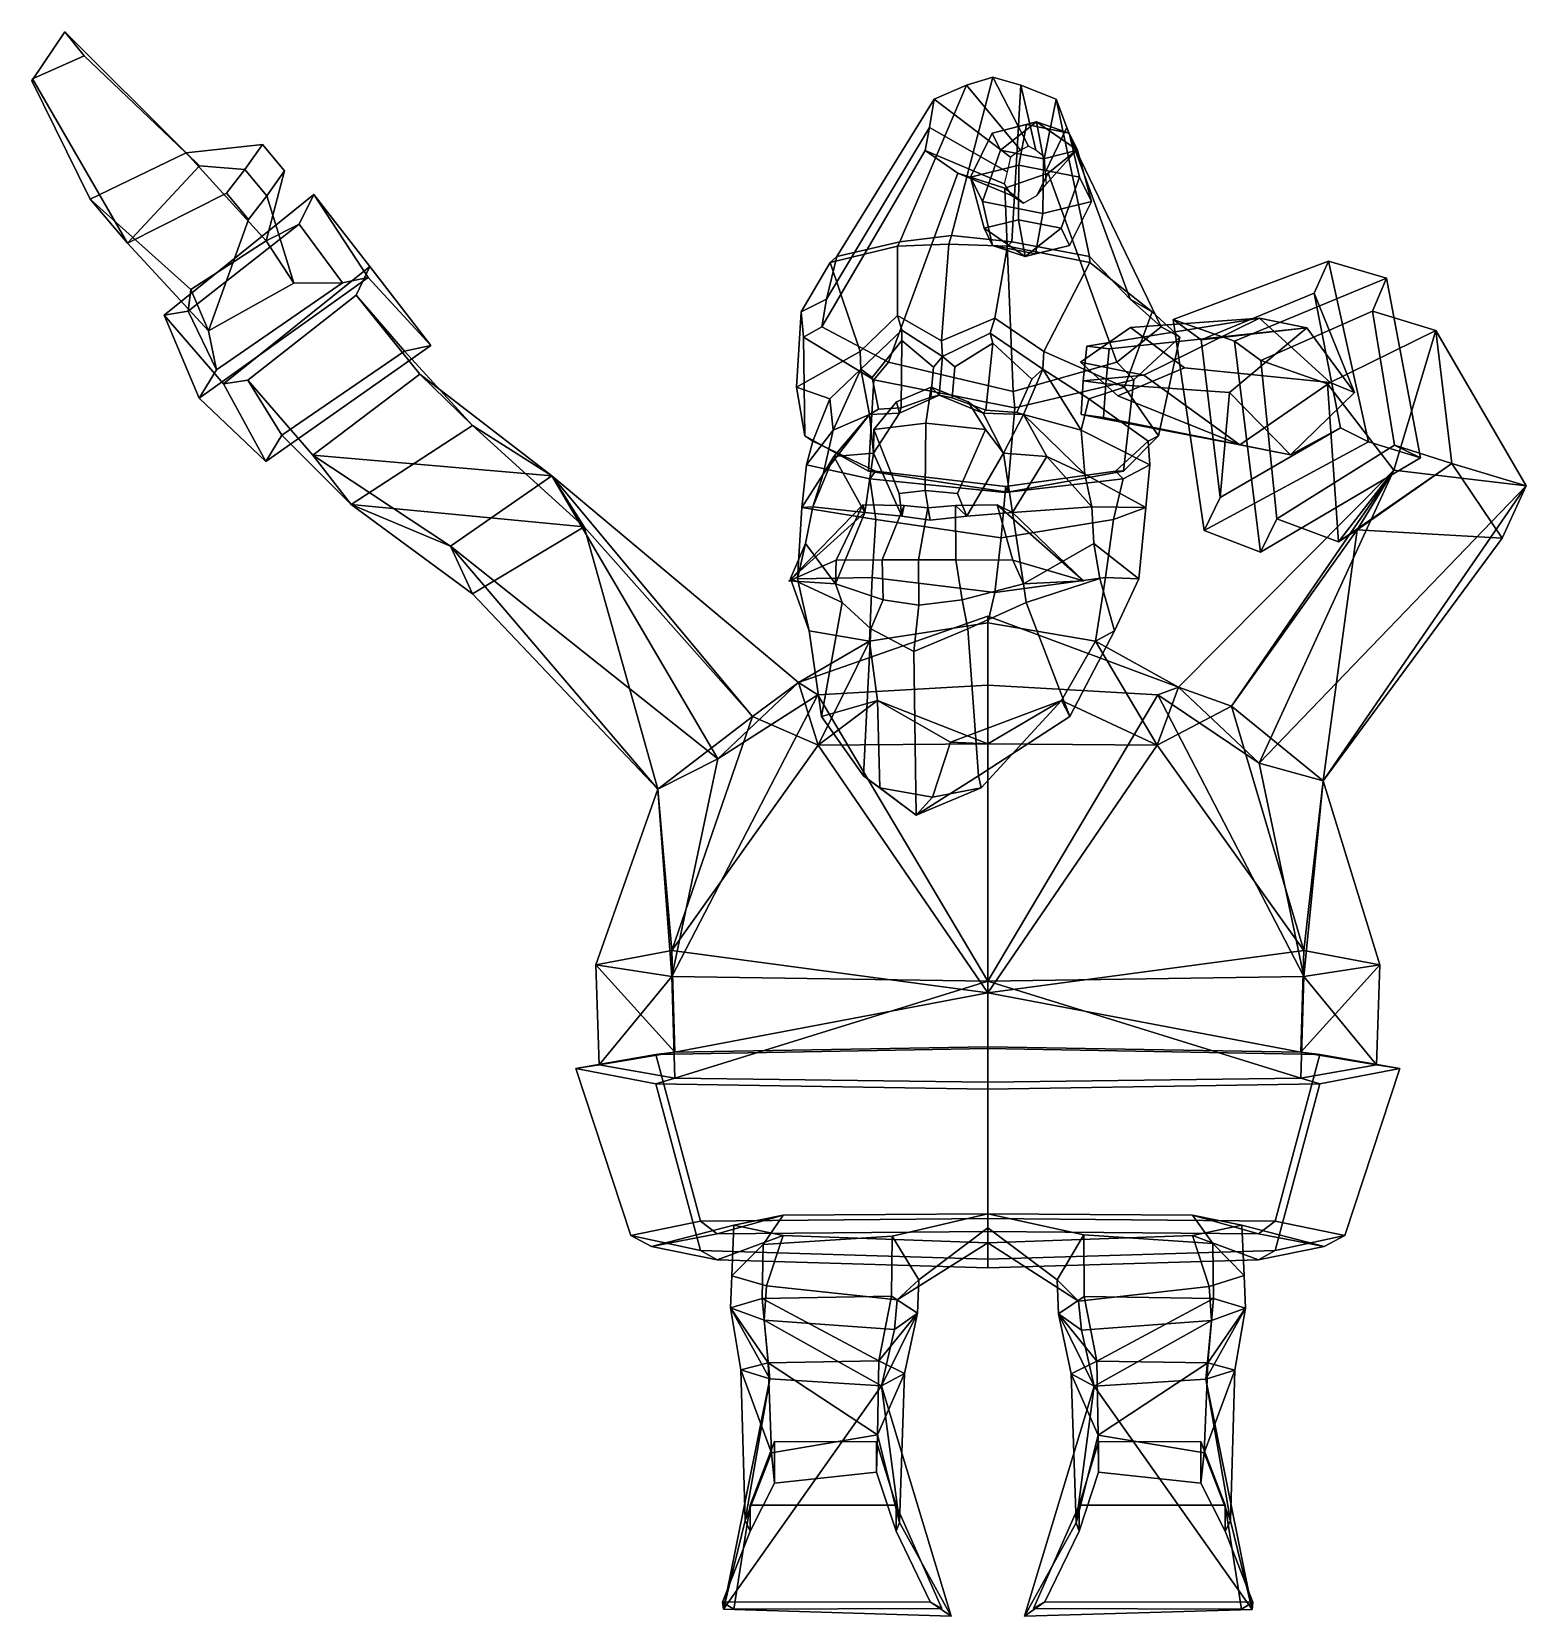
# Model space of a CAD drawing. Extents: x -311 to 172, y -155 to 357.
import ezdxf

# ---------------------------------------------------------------- set-up
doc = ezdxf.new("R2010")
doc.units = 0

msp = doc.modelspace()

# ---------------------------------------------------------------- linework, layer by layer
for p in [(-66.008705, 179.222595, 87.739059), (29.08297, 179.222595, 108.472404)]:
    msp.add_point(p)
for points in [[(-310.548492, 341.445251, 126.971321), (-293.769775, 348.873566, 133.093307), (-300.100555, 356.664673, 114.079842), (-310.766785, 340.80014, 103.5868)], [(-310.766785, 340.80014, 103.5868), (-300.100555, 356.664673, 114.079842), (-260.851593, 317.511932, 72.880638), (-291.885254, 302.599701, 61.304714)], [(-293.769775, 348.873566, 133.093307), (-256.521881, 313.364258, 114.314285), (-260.851593, 317.511932, 72.880638), (-300.100555, 356.664673, 114.079842)], [(-310.548492, 341.445251, 126.971321), (-279.796539, 288.294708, 95.537132), (-256.521881, 313.364258, 114.314285), (-293.769775, 348.873566, 133.093307)], [(-310.548492, 341.445251, 126.971321), (-310.766785, 340.80014, 103.5868), (-291.885254, 302.599701, 61.304714), (-279.796539, 288.294708, 95.537132)], [(-50.580914, 283.98111, 47.514042), (-30.232367, 288.757355, 63.389492), (-8.750036, 339.351257, 9.376572), (-19.176737, 334.879547, 4.792002)], [(-13.55477, 290.835266, 73.821785), (-0.229402, 341.960938, 12.583174), (-8.750036, 339.351257, 9.376572), (-30.232367, 288.757355, 63.389492)], [(8.703695, 318.38501, -40.455395), (5.45891, 316.082489, -40.247078), (-19.176737, 334.879547, 4.792002), (-8.750036, 339.351257, 9.376572)], [(-13.55477, 290.835266, 73.821785), (5.951865, 288.757355, 71.278931), (8.852712, 339.351257, 13.214594), (-0.229402, 341.960938, 12.583174)], [(11.279322, 319.728729, -40.428272), (8.703695, 318.38501, -40.455395), (-8.750036, 339.351257, 9.376572), (-0.229402, 341.960938, 12.583174)], [(11.279322, 319.728729, -40.428272), (-0.229402, 341.960938, 12.583174), (8.852712, 339.351257, 13.214594), (13.632464, 318.38501, -39.380749)], [(31.062149, 283.98111, 65.315109), (20.241512, 334.879547, 13.386577), (8.852712, 339.351257, 13.214594), (5.951865, 288.757355, 71.278931)], [(13.632464, 318.38501, -39.380749), (8.852712, 339.351257, 13.214594), (20.241512, 334.879547, 13.386577), (16.496019, 316.082489, -37.840595)], [(-53.973499, 270.279572, 23.362078), (-50.580914, 283.98111, 47.514042), (-19.176737, 334.879547, 4.792002), (-20.634968, 325.66925, -0.286194)], [(5.45891, 316.082489, -40.247078), (4.380575, 311.340088, -38.59594), (-20.634968, 325.66925, -0.286194), (-19.176737, 334.879547, 4.792002)], [(16.496019, 316.082489, -37.840595), (20.241512, 334.879547, 13.386577), (23.681337, 325.66925, 9.37633), (16.789141, 311.340088, -35.89043)], [(44.200809, 270.279572, 44.767544), (23.681337, 325.66925, 9.37633), (20.241512, 334.879547, 13.386577), (31.062149, 283.98111, 65.315109)], [(-55.48008, 261.333954, 2.730315), (-53.973499, 270.279572, 23.362078), (-20.634968, 325.66925, -0.286194), (-22.0779, 318.239868, -4.440625)], [(4.380575, 311.340088, -38.59594), (3.436078, 307.514679, -37.280338), (-22.0779, 318.239868, -4.440625), (-20.634968, 325.66925, -0.286194)], [(8.21644, 313.572205, -26.336779), (10.640411, 326.662079, -37.454102), (-0.433176, 323.896667, -46.444954), (-7.444001, 309.661346, -39.051754)], [(-7.444001, 309.661346, -39.051754), (-0.433176, 323.896667, -46.444954), (2.304462, 318.365845, -59.000885), (-3.572381, 301.839569, -56.808586)], [(10.640411, 326.662079, -37.454102), (13.91239, 327.502197, -52.460728), (-0.433176, 323.896667, -46.444954)], [(-0.433176, 323.896667, -46.444954), (13.91239, 327.502197, -52.460728), (2.304462, 318.365845, -59.000885)], [(13.91239, 327.502197, -52.460728), (16.1157, 315.600403, -62.56601), (2.304462, 318.365845, -59.000885)], [(8.21644, 313.572205, -26.336779), (27.748476, 309.661346, -31.378536), (24.451668, 323.896667, -41.019173), (10.640411, 326.662079, -37.454102)], [(10.640411, 326.662079, -37.454102), (24.451668, 323.896667, -41.019173), (13.91239, 327.502197, -52.460728)], [(13.91239, 327.502197, -52.460728), (27.189306, 318.365845, -53.5751), (16.1157, 315.600403, -62.56601)], [(24.451668, 323.896667, -41.019173), (27.189306, 318.365845, -53.5751), (13.91239, 327.502197, -52.460728)], [(16.789141, 311.340088, -35.89043), (23.681337, 325.66925, 9.37633), (26.722717, 318.239838, 6.199639), (17.10025, 307.514679, -34.30106)], [(54.159256, 261.333954, 26.635561), (26.722717, 318.239838, 6.199639), (23.681337, 325.66925, 9.37633), (44.200809, 270.279572, 44.767544)], [(27.748476, 309.661346, -31.378536), (31.620096, 301.839569, -49.135368), (27.189306, 318.365845, -53.5751), (24.451668, 323.896667, -41.019173)], [(-291.885254, 302.599701, 61.304714), (-260.851593, 317.511932, 72.880638), (-234.950638, 289.139343, 54.985943), (-259.352142, 273.372803, 50.615391)], [(-236.20636, 320.173157, 126.695663), (-229.033203, 311.671448, 120.082878), (-234.950638, 289.139343, 54.985943), (-260.851593, 317.511932, 72.880638)], [(-241.852417, 312.189117, 132.498001), (-236.20636, 320.173157, 126.695663), (-260.851593, 317.511932, 72.880638), (-256.521881, 313.364258, 114.314285)], [(-241.852417, 312.189117, 132.498001), (-234.753662, 303.675171, 125.784546), (-229.033203, 311.671448, 120.082878), (-236.20636, 320.173157, 126.695663)], [(-33.954964, 249.860352, -9.950192), (-55.48008, 261.333954, 2.730315), (-22.0779, 318.239868, -4.440625), (-11.497647, 310.977417, -5.887257)], [(3.436078, 307.514679, -37.280338), (5.870218, 303.775238, -35.262249), (-11.497647, 310.977417, -5.887257), (-22.0779, 318.239868, -4.440625)], [(2.304462, 318.365845, -59.000885), (16.1157, 315.600403, -62.56601), (15.959664, 297.92868, -61.850365), (-3.572381, 301.839569, -56.808586)], [(17.10025, 307.514679, -34.30106), (26.722717, 318.239838, 6.199639), (17.704966, 310.977417, 0.479948), (14.046949, 303.775238, -33.479431)], [(27.189306, 318.365845, -53.5751), (31.620096, 301.839569, -49.135368), (15.959664, 297.92868, -61.850365), (16.1157, 315.600403, -62.56601)], [(39.866486, 249.860352, 6.145489), (17.704966, 310.977417, 0.479948), (26.722717, 318.239838, 6.199639), (54.159256, 261.333954, 26.635561)], [(-247.854523, 304.51532, 137.570328), (-241.852417, 312.189117, 132.498001), (-256.521881, 313.364258, 114.314285), (-279.796539, 288.294708, 95.537132)], [(8.21644, 313.572205, -26.336779), (-7.444001, 309.661346, -39.051754), (-3.01319, 293.135101, -34.611961), (8.060399, 295.900482, -25.621109)], [(8.21644, 313.572205, -26.336779), (8.060399, 295.900482, -25.621109), (21.871653, 293.135071, -29.186178), (27.748476, 309.661346, -31.378536)], [(-247.854523, 304.51532, 137.570328), (-240.667175, 295.987579, 130.928909), (-234.753662, 303.675171, 125.784546), (-241.852417, 312.189117, 132.498001)], [(-234.753662, 303.675171, 125.784546), (-226.05217, 275.42691, 86.14695), (-234.950638, 289.139343, 54.985943), (-229.033203, 311.671448, 120.082878)], [(6.327549, 240.460938, -17.366756), (-33.954964, 249.860352, -9.950192), (-11.497647, 310.977417, -5.887257), (3.629987, 306.084808, -5.117613)], [(5.870218, 303.775238, -35.262249), (9.750028, 301.256012, -33.414322), (3.629987, 306.084808, -5.117613), (-11.497647, 310.977417, -5.887257)], [(-7.444001, 309.661346, -39.051754), (-3.572381, 301.839569, -56.808586), (-0.275552, 287.604279, -47.167889), (-3.01319, 293.135101, -34.611961)], [(6.327549, 240.460938, -17.366756), (3.629987, 306.084808, -5.117613), (17.704966, 310.977417, 0.479948), (39.866486, 249.860352, 6.145489)], [(14.046949, 303.775238, -33.479431), (17.704966, 310.977417, 0.479948), (3.629987, 306.084808, -5.117613), (9.750028, 301.256012, -33.414322)], [(27.748476, 309.661346, -31.378536), (21.871653, 293.135071, -29.186178), (24.609291, 287.604279, -41.742107), (31.620096, 301.839569, -49.135368)], [(-279.796539, 288.294708, 95.537132), (-291.885254, 302.599701, 61.304714), (-259.352142, 273.372803, 50.615391), (-253.676559, 260.045441, 77.736801)], [(-247.854523, 304.51532, 137.570328), (-279.796539, 288.294708, 95.537132), (-253.676559, 260.045441, 77.736801), (-240.667175, 295.987579, 130.928909)], [(-267.911316, 265.11795, 33.542789), (-219.623322, 304.107758, 37.066074), (-201.469574, 280.784058, 23.802948), (-248.741974, 242.897156, 18.187407)], [(-267.911316, 265.11795, 33.542789), (-260.241364, 266.341583, 41.874836), (-224.312561, 294.437469, 45.419979), (-219.623322, 304.107758, 37.066074)], [(-240.667175, 295.987579, 130.928909), (-253.676559, 260.045441, 77.736801), (-226.05217, 275.42691, 86.14695), (-234.753662, 303.675171, 125.784546)], [(-202.061676, 277.258667, 102.611725), (-219.623322, 304.107758, 37.066074), (-224.312561, 294.437469, 45.419979), (-210.35527, 275.539093, 94.199783)], [(-181.816452, 255.236237, 88.384819), (-201.469574, 280.784058, 23.802948), (-219.623322, 304.107758, 37.066074), (-202.061676, 277.258667, 102.611725)], [(-0.275552, 287.604279, -47.167889), (-3.572381, 301.839569, -56.808586), (15.959664, 297.92868, -61.850365), (13.535686, 284.838837, -50.733017)], [(24.609291, 287.604279, -41.742107), (13.535686, 284.838837, -50.733017), (15.959664, 297.92868, -61.850365), (31.620096, 301.839569, -49.135368)], [(-259.352142, 273.372803, 50.615391), (-234.950638, 289.139343, 54.985943), (-224.312561, 294.437469, 45.419979), (-260.241364, 266.341583, 41.874836)], [(-226.05217, 275.42691, 86.14695), (-210.35527, 275.539093, 94.199783), (-224.312561, 294.437469, 45.419979), (-234.950638, 289.139343, 54.985943)], [(8.060399, 295.900482, -25.621109), (-3.01319, 293.135101, -34.611961), (10.263689, 283.998749, -35.726341)], [(-3.01319, 293.135101, -34.611961), (-0.275552, 287.604279, -47.167889), (10.263689, 283.998749, -35.726341)], [(8.060399, 295.900482, -25.621109), (10.263689, 283.998749, -35.726341), (21.871653, 293.135071, -29.186178)], [(21.871653, 293.135071, -29.186178), (10.263689, 283.998749, -35.726341), (24.609291, 287.604279, -41.742107)], [(-30.971325, 287.404755, 68.485924), (-30.232367, 288.757355, 63.389492), (-50.580914, 283.98111, 47.514042), (-52.781578, 282.096771, 52.150002)], [(-31.006039, 264.962097, 78.99781), (-30.971325, 287.404755, 68.485924), (-52.781578, 282.096771, 52.150002), (-43.050724, 253.324463, 68.610489)], [(-16.779331, 256.77124, 88.610954), (-14.465211, 287.992218, 77.997444), (-30.971325, 287.404755, 68.485924), (-31.006039, 264.962097, 78.99781)], [(-14.465211, 287.992218, 77.997444), (-13.55477, 290.835266, 73.821785), (-30.232367, 288.757355, 63.389492), (-30.971325, 287.404755, 68.485924)], [(-16.779331, 256.77124, 88.610954), (0.461365, 264.093201, 86.17411), (4.502207, 287.404755, 76.220406), (-14.465211, 287.992218, 77.997444)], [(-14.465211, 287.992218, 77.997444), (4.502207, 287.404755, 76.220406), (5.951865, 288.757355, 71.278931), (-13.55477, 290.835266, 73.821785)], [(10.263689, 283.998749, -35.726341), (-0.275552, 287.604279, -47.167889), (13.535686, 284.838837, -50.733017)], [(0.461365, 264.093201, 86.17411), (16.230667, 253.324463, 81.535927), (31.133211, 282.096771, 70.446388), (4.502207, 287.404755, 76.220406)], [(4.502207, 287.404755, 76.220406), (31.133211, 282.096771, 70.446388), (31.062149, 283.98111, 65.315109), (5.951865, 288.757355, 71.278931)], [(10.263689, 283.998749, -35.726341), (13.535686, 284.838837, -50.733017), (24.609291, 287.604279, -41.742107)], [(-43.050724, 253.324463, 68.610489), (-52.781578, 282.096771, 52.150002), (-62.095764, 266.141205, 24.161062), (-63.619946, 241.811188, 48.928871)], [(-52.781578, 282.096771, 52.150002), (-50.580914, 283.98111, 47.514042), (-53.973499, 270.279572, 23.362078), (-62.095764, 266.141205, 24.161062)], [(16.230667, 253.324463, 81.535927), (42.328743, 241.811157, 72.029427), (51.253262, 266.141174, 48.875153), (31.133211, 282.096771, 70.446388)], [(31.133211, 282.096771, 70.446388), (51.253262, 266.141174, 48.875153), (44.200809, 270.279572, 44.767544), (31.062149, 283.98111, 65.315109)], [(108.211189, 282.564941, 89.000999), (127.005669, 276.988647, 62.304771), (77.843536, 256.707458, 32.751614), (58.090221, 263.632568, 57.476364)], [(108.211189, 282.564941, 89.000999), (58.090221, 263.632568, 57.476364), (67.093422, 257.08078, 65.306313), (103.671165, 272.142639, 88.285294)], [(121.220337, 224.190552, 112.948578), (108.211189, 282.564941, 89.000999), (103.671165, 272.142639, 88.285294), (112.163612, 228.620239, 105.581078)], [(137.964264, 218.954712, 83.624832), (127.005669, 276.988647, 62.304771), (108.211189, 282.564941, 89.000999), (121.220337, 224.190552, 112.948578)], [(-235.101151, 217.804779, 74.105873), (-181.816452, 255.236237, 88.384819), (-202.061676, 277.258667, 102.611725), (-256.65387, 238.243225, 90.999825)], [(-256.65387, 238.243225, 90.999825), (-202.061676, 277.258667, 102.611725), (-210.35527, 275.539093, 94.199783), (-251.101486, 247.395935, 84.571335)], [(-248.741974, 242.897156, 18.187407), (-201.469574, 280.784058, 23.802948), (-205.889694, 271.564514, 31.834469), (-240.973862, 244.109528, 26.666718)], [(-181.816452, 255.236237, 88.384819), (-190.272705, 253.457306, 79.846573), (-205.889694, 271.564514, 31.834469), (-201.469574, 280.784058, 23.802948)], [(127.005669, 276.988647, 62.304771), (122.426315, 266.393921, 61.602242), (86.402786, 250.380737, 40.218521), (77.843536, 256.707458, 32.751614)], [(137.964264, 218.954712, 83.624832), (129.573227, 223.042664, 76.802658), (122.426315, 266.393921, 61.602242), (127.005669, 276.988647, 62.304771)], [(-253.676559, 260.045441, 77.736801), (-259.352142, 273.372803, 50.615391), (-260.241364, 266.341583, 41.874836), (-251.101486, 247.395935, 84.571335)], [(-253.676559, 260.045441, 77.736801), (-251.101486, 247.395935, 84.571335), (-210.35527, 275.539093, 94.199783), (-226.05217, 275.42691, 86.14695)], [(-240.973862, 244.109528, 26.666718), (-205.889694, 271.564514, 31.834469), (-185.305573, 246.008118, 16.655148), (-219.961044, 219.863556, 10.081021)], [(-185.305573, 246.008118, 16.655148), (-205.889694, 271.564514, 31.834469), (-190.272705, 253.457306, 79.846573), (-168.371002, 229.375214, 64.19323)], [(116.655762, 240.114288, 90.738091), (103.671165, 272.142639, 88.285294), (67.093422, 257.08078, 65.306313), (101.22802, 260.972351, 76.862694)], [(95.929688, 219.984985, 80.086891), (112.163612, 228.620239, 105.581078), (103.671165, 272.142639, 88.285294), (116.655762, 240.114288, 90.738091)], [(-256.65387, 238.243225, 90.999825), (-251.101486, 247.395935, 84.571335), (-260.241364, 266.341583, 41.874836), (-267.911316, 265.11795, 33.542789)], [(-62.095764, 266.141205, 24.161062), (-53.973499, 270.279572, 23.362078), (-55.48008, 261.333954, 2.730315), (-61.375515, 257.976288, 0.977995)], [(51.253262, 266.141174, 48.875153), (60.249054, 257.976257, 27.496445), (54.159256, 261.333954, 26.635561), (44.200809, 270.279572, 44.767544)], [(122.426315, 266.393921, 61.602242), (142.880402, 260.124451, 32.50219), (107.977539, 242.894714, 12.187541), (86.402786, 250.380737, 40.218521)], [(148.058578, 217.120514, 46.246033), (142.880402, 260.124451, 32.50219), (122.426315, 266.393921, 61.602242), (129.573227, 223.042664, 76.802658)], [(-235.101151, 217.804779, 74.105873), (-256.65387, 238.243225, 90.999825), (-267.911316, 265.11795, 33.542789), (-248.741974, 242.897156, 18.187407)], [(-63.619946, 241.811188, 48.928871), (-62.095764, 266.141205, 24.161062), (-61.375515, 257.976288, 0.977995), (-61.006496, 226.120422, 16.853148)], [(-61.375515, 257.976288, 0.977995), (-55.48008, 261.333954, 2.730315), (-33.954964, 249.860352, -9.950192), (-38.633812, 244.170135, -12.776695)], [(-31.006039, 264.962097, 78.99781), (-43.050724, 253.324463, 68.610489), (-42.814259, 247.581146, 68.811737), (-29.64982, 260.18042, 79.66832)], [(-16.779331, 256.77124, 88.610954), (-31.006039, 264.962097, 78.99781), (-29.64982, 260.18042, 79.66832), (-16.513159, 251.729126, 87.390175)], [(-16.779331, 256.77124, 88.610954), (-16.513159, 251.729126, 87.390175), (-1.046422, 259.30426, 86.198738), (0.461365, 264.093201, 86.17411)], [(0.461365, 264.093201, 86.17411), (-1.046422, 259.30426, 86.198738), (15.931889, 247.581146, 81.620468), (16.230667, 253.324463, 81.535927)], [(28.143867, 249.889069, 152.692627), (44.309631, 261.112946, 161.35199), (85.910812, 264.145569, 106.29805), (48.553383, 245.737305, 102.025276)], [(28.944092, 243.815613, 89.415573), (48.553383, 245.737305, 102.025276), (85.910812, 264.145569, 106.29805), (30.198685, 255.060913, 88.293716)], [(30.198685, 255.060913, 88.293716), (85.910812, 264.145569, 106.29805), (101.22802, 260.972351, 76.862694), (37.422894, 254.16507, 77.594643)], [(60.249054, 257.976257, 27.496445), (45.297287, 244.170105, 5.523247), (39.866486, 249.860352, 6.145489), (54.159256, 261.333954, 26.635561)], [(42.328743, 241.811157, 72.029427), (53.305004, 226.120422, 41.777088), (60.249054, 257.976257, 27.496445), (51.253262, 266.141174, 48.875153)], [(61.750523, 248.055115, 162.281219), (108.793701, 243.292053, 125.297195), (85.910812, 264.145569, 106.29805), (44.309631, 261.112946, 161.35199)], [(86.230682, 188.454712, 54.68272), (68.091698, 195.454285, 81.501472), (58.090221, 263.632568, 57.476364), (77.843536, 256.707458, 32.751614)], [(68.091698, 195.454285, 81.501472), (73.277611, 206.149719, 82.603836), (67.093422, 257.08078, 65.306313), (58.090221, 263.632568, 57.476364)], [(108.793701, 243.292053, 125.297195), (116.655762, 240.114288, 90.738091), (101.22802, 260.972351, 76.862694), (85.910812, 264.145569, 106.29805)], [(-61.006496, 226.120422, 16.853148), (-61.375515, 257.976288, 0.977995), (-38.633812, 244.170135, -12.776695), (-40.331123, 214.65564, -1.059284)], [(-29.573727, 256.891174, 78.182297), (-29.64982, 260.18042, 79.66832), (-42.814259, 247.581146, 68.811737), (-39.247017, 244.983765, 70.112526)], [(-29.853905, 235.172363, 83.417854), (-29.573727, 256.891174, 78.182297), (-39.247017, 244.983765, 70.112526), (-37.128265, 234.731842, 76.854256)], [(-19.398348, 248.253296, 84.874992), (-29.573727, 256.891174, 78.182297), (-29.853905, 235.172363, 83.417854), (-20.236628, 238.581299, 88.719696)], [(-29.573727, 256.891174, 78.182297), (-19.398348, 248.253296, 84.874992), (-16.513159, 251.729126, 87.390175), (-29.64982, 260.18042, 79.66832)], [(-0.222615, 256.077789, 84.646919), (-1.046422, 259.30426, 86.198738), (-16.513159, 251.729126, 87.390175), (-12.453879, 248.43454, 86.510948)], [(-12.453879, 248.43454, 86.510948), (-13.358556, 238.398041, 90.660172), (-2.441576, 234.326233, 89.038826), (-0.222615, 256.077789, 84.646919)], [(-2.441576, 234.326233, 89.038826), (7.568433, 233.61084, 85.132607), (12.413316, 244.397522, 79.050667), (-0.222615, 256.077789, 84.646919)], [(-0.222615, 256.077789, 84.646919), (12.413316, 244.397522, 79.050667), (15.931889, 247.581146, 81.620468), (-1.046422, 259.30426, 86.198738)], [(40.176235, 239.064026, 163.28627), (61.750523, 248.055115, 162.281219), (44.309631, 261.112946, 161.35199), (28.143867, 249.889069, 152.692627)], [(36.28162, 242.918457, 78.771049), (37.422894, 254.16507, 77.594643), (101.22802, 260.972351, 76.862694), (76.271187, 240.114288, 63.292751)], [(53.305004, 226.120422, 41.777088), (41.962811, 214.65564, 16.883698), (45.297287, 244.170105, 5.523247), (60.249054, 257.976257, 27.496445)], [(76.271187, 240.114288, 63.292751), (101.22802, 260.972351, 76.862694), (67.093422, 257.08078, 65.306313), (73.277611, 206.149719, 82.603836)], [(86.230682, 188.454712, 54.68272), (77.843536, 256.707458, 32.751614), (86.402786, 250.380737, 40.218521), (91.536179, 199.322754, 55.827961)], [(142.880402, 260.124451, 32.50219), (129.395142, 215.012817, -27.277279), (107.977539, 242.894714, 12.187541)], [(142.880402, 260.124451, 32.50219), (172.165405, 209.917542, -28.373491), (129.395142, 215.012817, -27.277279)], [(148.058578, 217.120514, 46.246033), (172.165405, 209.917542, -28.373491), (142.880402, 260.124451, 32.50219)], [(-235.101151, 217.804779, 74.105873), (-229.950653, 226.280457, 68.164627), (-190.272705, 253.457306, 79.846573), (-181.816452, 255.236237, 88.384819)], [(-168.371002, 229.375214, 64.19323), (-190.272705, 253.457306, 79.846573), (-229.950653, 226.280457, 68.164627), (-207.492935, 203.860291, 50.744118)], [(-52.850929, 238.010406, 52.976498), (-42.814259, 247.581146, 68.811737), (-43.050724, 253.324463, 68.610489), (-63.619946, 241.811188, 48.928871)], [(-20.236628, 238.581299, 88.719696), (-17.585472, 239.228912, 92.308243), (-16.513159, 251.729126, 87.390175), (-19.398348, 248.253296, 84.874992)], [(-13.358556, 238.398041, 90.660172), (-12.453879, 248.43454, 86.510948), (-16.513159, 251.729126, 87.390175), (-17.585472, 239.228912, 92.308243)], [(30.852207, 238.010406, 71.226738), (42.328743, 241.811157, 72.029427), (16.230667, 253.324463, 81.535927), (15.931889, 247.581146, 81.620468)], [(28.944092, 243.815613, 89.415573), (30.198685, 255.060913, 88.293716), (37.422894, 254.16507, 77.594643), (36.28162, 242.918457, 78.771049)], [(-219.961044, 219.863556, 10.081021), (-185.305573, 246.008118, 16.655148), (-142.67897, 213.177429, 10.946907)], [(-168.371002, 229.375214, 64.19323), (-142.67897, 213.177429, 10.946907), (-185.305573, 246.008118, 16.655148)], [(-51.813114, 227.93573, 56.882225), (-42.814259, 247.581146, 68.811737), (-52.850929, 238.010406, 52.976498)], [(-40.049473, 233.016846, 77.788147), (-42.814259, 247.581146, 68.811737), (-51.813114, 227.93573, 56.882225)], [(-37.128265, 234.731842, 76.854256), (-39.247017, 244.983765, 70.112526), (-42.814259, 247.581146, 68.811737), (-40.049473, 233.016846, 77.788147)], [(-38.633812, 244.170135, -12.776695), (-33.954964, 249.860352, -9.950192), (6.327549, 240.460938, -17.366756), (6.88468, 235.087402, -19.921993)], [(45.297287, 244.170105, 5.523247), (6.88468, 235.087402, -19.921993), (6.327549, 240.460938, -17.366756), (39.866486, 249.860352, 6.145489)], [(7.568433, 233.61084, 85.132607), (9.681336, 233.016846, 88.631218), (15.931889, 247.581146, 81.620468), (12.413316, 244.397522, 79.050667)], [(9.681336, 233.016846, 88.631218), (28.282703, 227.93573, 74.34594), (15.931889, 247.581146, 81.620468)], [(28.282703, 227.93573, 74.34594), (30.852207, 238.010406, 71.226738), (15.931889, 247.581146, 81.620468)], [(40.176235, 239.064026, 163.28627), (28.143867, 249.889069, 152.692627), (48.553383, 245.737305, 102.025276), (79.620491, 223.167938, 108.970146)], [(40.176235, 239.064026, 163.28627), (79.620491, 223.167938, 108.970146), (108.793701, 243.292053, 125.297195), (61.750523, 248.055115, 162.281219)], [(107.977539, 242.894714, 12.187541), (111.4487, 191.877411, 26.626675), (91.536179, 199.322754, 55.827961), (86.402786, 250.380737, 40.218521)], [(-235.101151, 217.804779, 74.105873), (-248.741974, 242.897156, 18.187407), (-240.973862, 244.109528, 26.666718), (-229.950653, 226.280457, 68.164627)], [(-207.492935, 203.860291, 50.744118), (-229.950653, 226.280457, 68.164627), (-240.973862, 244.109528, 26.666718), (-219.961044, 219.863556, 10.081021)], [(-63.619946, 241.811188, 48.928871), (-61.006496, 226.120422, 16.853148), (-58.324497, 224.400024, 19.072426), (-52.850929, 238.010406, 52.976498)], [(-40.331123, 214.65564, -1.059284), (-38.633812, 244.170135, -12.776695), (6.88468, 235.087402, -19.921993), (4.488245, 207.908936, -8.930962)], [(-21.846676, 230.170959, 112.986862), (-20.18396, 241.838379, 105.360962), (-31.312824, 237.098297, 100.954834), (-38.646793, 228.12854, 103.507713)], [(-20.18396, 241.838379, 105.360962), (-17.585472, 239.228912, 92.308243), (-30.403259, 233.422455, 86.081902), (-31.312824, 237.098297, 100.954834)], [(-21.846676, 230.170959, 112.986862), (-2.625415, 228.12854, 111.361641), (-8.23101, 237.098297, 105.987488), (-20.18396, 241.838379, 105.360962)], [(-20.18396, 241.838379, 105.360962), (-8.23101, 237.098297, 105.987488), (-3.339173, 233.422455, 91.982826), (-17.585472, 239.228912, 92.308243)], [(41.962811, 214.65564, 16.883698), (4.488245, 207.908936, -8.930962), (6.88468, 235.087402, -19.921993), (45.297287, 244.170105, 5.523247)], [(28.332933, 232.960144, 90.973228), (79.620491, 223.167938, 108.970146), (48.553383, 245.737305, 102.025276), (28.944092, 243.815613, 89.415573)], [(28.332933, 232.960144, 90.973228), (28.944092, 243.815613, 89.415573), (36.28162, 242.918457, 78.771049), (35.588734, 232.061523, 80.247803)], [(42.328743, 241.811157, 72.029427), (30.852207, 238.010406, 71.226738), (49.942593, 224.400024, 42.678474), (53.305004, 226.120422, 41.777088)], [(35.588734, 232.061523, 80.247803), (36.28162, 242.918457, 78.771049), (76.271187, 240.114288, 63.292751), (95.929688, 219.984985, 80.086891)], [(79.620491, 223.167938, 108.970146), (95.929688, 219.984985, 80.086891), (116.655762, 240.114288, 90.738091), (108.793701, 243.292053, 125.297195)], [(111.4487, 191.877411, 26.626675), (107.977539, 242.894714, 12.187541), (129.395142, 215.012817, -27.277279)], [(-52.850929, 238.010406, 52.976498), (-58.324497, 224.400024, 19.072426), (-60.465179, 216.694763, 22.28215), (-51.813114, 227.93573, 56.882225)], [(-38.646793, 228.12854, 103.507713), (-31.312824, 237.098297, 100.954834), (-30.403259, 233.422455, 86.081902), (-38.733986, 220.43866, 88.455902)], [(-29.853905, 235.172363, 83.417854), (-30.403259, 233.422455, 86.081902), (-17.585472, 239.228912, 92.308243), (-20.236628, 238.581299, 88.719696)], [(-2.441576, 234.326233, 89.038826), (-13.358556, 238.398041, 90.660172), (-17.585472, 239.228912, 92.308243), (-3.339173, 233.422455, 91.982826)], [(-2.625415, 228.12854, 111.361641), (3.247172, 220.43866, 97.609276), (-3.339173, 233.422455, 91.982826), (-8.23101, 237.098297, 105.987488)], [(30.852207, 238.010406, 71.226738), (28.282703, 227.93573, 74.34594), (50.552822, 216.694763, 46.487991), (49.942593, 224.400024, 42.678474)], [(95.929688, 219.984985, 80.086891), (76.271187, 240.114288, 63.292751), (73.277611, 206.149719, 82.603836), (112.163612, 228.620239, 105.581078)], [(-54.991074, 213.649414, 60.731861), (-40.049473, 233.016846, 77.788147), (-51.813114, 227.93573, 56.882225)], [(-51.547047, 219.403931, 82.949898), (-40.049473, 233.016846, 77.788147), (-54.991074, 213.649414, 60.731861)], [(-51.547047, 219.403931, 82.949898), (-38.733986, 220.43866, 88.455902), (-40.049473, 233.016846, 77.788147)], [(-29.853905, 235.172363, 83.417854), (-37.128265, 234.731842, 76.854256), (-40.049473, 233.016846, 77.788147), (-30.403259, 233.422455, 86.081902)], [(-38.733986, 220.43866, 88.455902), (-30.403259, 233.422455, 86.081902), (-40.049473, 233.016846, 77.788147)], [(-2.441576, 234.326233, 89.038826), (-3.339173, 233.422455, 91.982826), (9.681336, 233.016846, 88.631218), (7.568433, 233.61084, 85.132607)], [(3.247172, 220.43866, 97.609276), (9.681336, 233.016846, 88.631218), (-3.339173, 233.422455, 91.982826)], [(17.189316, 219.4039, 97.936844), (9.681336, 233.016846, 88.631218), (3.247172, 220.43866, 97.609276)], [(17.189316, 219.4039, 97.936844), (29.569696, 213.649414, 79.16909), (9.681336, 233.016846, 88.631218)], [(29.569696, 213.649414, 79.16909), (28.282703, 227.93573, 74.34594), (9.681336, 233.016846, 88.631218)], [(28.332933, 232.960144, 90.973228), (35.588734, 232.061523, 80.247803), (95.929688, 219.984985, 80.086891), (79.620491, 223.167938, 108.970146)], [(-207.492935, 203.860291, 50.744118), (-132.24765, 196.650055, 54.457142), (-168.371002, 229.375214, 64.19323)], [(-168.371002, 229.375214, 64.19323), (-132.24765, 196.650055, 54.457142), (-142.67897, 213.177429, 10.946907)], [(-51.813114, 227.93573, 56.882225), (-60.465179, 216.694763, 22.28215), (-61.879894, 202.971893, 28.674931), (-54.991074, 213.649414, 60.731861)], [(-61.006496, 226.120422, 16.853148), (-40.331123, 214.65564, -1.059284), (-38.123474, 214.655579, 0.17544), (-58.324497, 224.400024, 19.072426)], [(-30.432352, 207.447327, 107.230522), (-38.646793, 228.12854, 103.507713), (-38.733986, 220.43866, 88.455902), (-29.56213, 200.157227, 96.87014)], [(-22.069645, 208.376404, 114.009483), (-21.846676, 230.170959, 112.986862), (-38.646793, 228.12854, 103.507713), (-30.432352, 207.447327, 107.230522)], [(-22.069645, 208.376404, 114.009483), (-11.644018, 207.447327, 111.327042), (-2.625415, 228.12854, 111.361641), (-21.846676, 230.170959, 112.986862)], [(-11.644018, 207.447327, 111.327042), (-8.594897, 200.157227, 101.441734), (3.247172, 220.43866, 97.609276), (-2.625415, 228.12854, 111.361641)], [(28.282703, 227.93573, 74.34594), (29.569696, 213.649414, 79.16909), (49.177944, 202.971893, 52.889458), (50.552822, 216.694763, 46.487991)], [(53.305004, 226.120422, 41.777088), (49.942593, 224.400024, 42.678474), (39.441544, 214.655579, 17.087351), (41.962811, 214.65564, 16.883698)], [(121.220337, 224.190552, 112.948578), (112.163612, 228.620239, 105.581078), (73.277611, 206.149719, 82.603836), (68.091698, 195.454285, 81.501472)], [(-60.465179, 216.694763, 22.28215), (-58.324497, 224.400024, 19.072426), (-38.123474, 214.655579, 0.17544), (-39.925026, 212.173889, -1.719264)], [(-41.62019, 201.31781, 87.9217), (-38.733986, 220.43866, 88.455902), (-51.547047, 219.403931, 82.949898)], [(-29.56213, 200.157227, 96.87014), (-38.733986, 220.43866, 88.455902), (-41.62019, 201.31781, 87.9217)], [(-8.594897, 200.157227, 101.441734), (6.093791, 201.31781, 98.325035), (3.247172, 220.43866, 97.609276)], [(6.093791, 201.31781, 98.325035), (17.189316, 219.4039, 97.936844), (3.247172, 220.43866, 97.609276)], [(50.552822, 216.694763, 46.487991), (41.868301, 212.173889, 16.114567), (39.441544, 214.655579, 17.087351), (49.942593, 224.400024, 42.678474)], [(137.964264, 218.954712, 83.624832), (121.220337, 224.190552, 112.948578), (68.091698, 195.454285, 81.501472), (86.230682, 188.454712, 54.68272)], [(137.964264, 218.954712, 83.624832), (86.230682, 188.454712, 54.68272), (91.536179, 199.322754, 55.827961), (129.573227, 223.042664, 76.802658)], [(111.4487, 191.877411, 26.626675), (148.058578, 217.120514, 46.246033), (129.573227, 223.042664, 76.802658), (91.536179, 199.322754, 55.827961)], [(-219.961044, 219.863556, 10.081021), (-142.67897, 213.177429, 10.946907), (-175.424606, 190.471436, 7.430393)], [(-207.492935, 203.860291, 50.744118), (-219.961044, 219.863556, 10.081021), (-175.424606, 190.471436, 7.430393)], [(-61.879894, 202.971893, 28.674931), (-60.465179, 216.694763, 22.28215), (-39.925026, 212.173889, -1.719264), (-38.003807, 199.030884, 1.52604)], [(-58.396915, 203.135071, 62.884296), (-51.547047, 219.403931, 82.949898), (-54.991074, 213.649414, 60.731861)], [(-41.62019, 201.31781, 87.9217), (-51.547047, 219.403931, 82.949898), (-58.396915, 203.135071, 62.884296)], [(6.093791, 201.31781, 98.325035), (31.77039, 203.135071, 82.543953), (17.189316, 219.4039, 97.936844)], [(31.77039, 203.135071, 82.543953), (29.569696, 213.649414, 79.16909), (17.189316, 219.4039, 97.936844)], [(49.177944, 202.971893, 52.889458), (38.770504, 199.030853, 18.265549), (41.868301, 212.173889, 16.114567), (50.552822, 216.694763, 46.487991)], [(148.058578, 217.120514, 46.246033), (111.4487, 191.877411, 26.626675), (117.55423, 195.681396, 19.776407)], [(148.058578, 217.120514, 46.246033), (117.55423, 195.681396, 19.776407), (164.374039, 193.02179, 11.999371)], [(148.058578, 217.120514, 46.246033), (164.374039, 193.02179, 11.999371), (172.165405, 209.917542, -28.373491)], [(-89.027573, 121.778778, -26.599928), (-175.424606, 190.471436, 7.430393), (-142.67897, 213.177429, 10.946907)], [(-77.819069, 135.453491, 48.102581), (-63.005573, 146.440918, 0.964317), (-142.67897, 213.177429, 10.946907)], [(-77.819069, 135.453491, 48.102581), (-142.67897, 213.177429, 10.946907), (-132.24765, 196.650055, 54.457142)], [(-89.027573, 121.778778, -26.599928), (-142.67897, 213.177429, 10.946907), (-63.005573, 146.440918, 0.964317)], [(-54.991074, 213.649414, 60.731861), (-61.879894, 202.971893, 28.674931), (-58.396915, 203.135071, 62.884296)], [(-40.331123, 214.65564, -1.059284), (4.488245, 207.908936, -8.930962), (3.913907, 209.686432, -6.296812), (-38.123474, 214.655579, 0.17544)], [(-39.925026, 212.173889, -1.719264), (-38.123474, 214.655579, 0.17544), (3.913907, 209.686432, -6.296812), (3.827911, 207.780121, -5.9024)], [(-38.003807, 199.030884, 1.52604), (-39.925026, 212.173889, -1.719264), (3.827911, 207.780121, -5.9024), (2.518958, 193.109558, 0.100991)], [(38.770504, 199.030853, 18.265549), (2.518958, 193.109558, 0.100991), (3.827911, 207.780121, -5.9024), (41.868301, 212.173889, 16.114567)], [(41.868301, 212.173889, 16.114567), (3.827911, 207.780121, -5.9024), (3.913907, 209.686432, -6.296812), (39.441544, 214.655579, 17.087351)], [(41.962811, 214.65564, 16.883698), (39.441544, 214.655579, 17.087351), (3.913907, 209.686432, -6.296812), (4.488245, 207.908936, -8.930962)], [(29.569696, 213.649414, 79.16909), (31.77039, 203.135071, 82.543953), (49.177944, 202.971893, 52.889458)], [(76.856873, 138.710175, 46.565918), (129.395142, 215.012817, -27.277279), (59.787807, 144.91748, 2.601917)], [(85.869209, 120.321136, -25.015858), (59.787807, 144.91748, 2.601917), (129.395142, 215.012817, -27.277279)], [(76.856873, 138.710175, 46.565918), (117.55423, 195.681396, 19.776407), (129.395142, 215.012817, -27.277279)], [(85.869209, 120.321136, -25.015858), (129.395142, 215.012817, -27.277279), (172.165405, 209.917542, -28.373491)], [(106.532143, 114.660187, 12.002229), (85.869209, 120.321136, -25.015858), (172.165405, 209.917542, -28.373491)], [(164.374039, 193.02179, 11.999371), (106.532143, 114.660187, 12.002229), (172.165405, 209.917542, -28.373491)], [(111.4487, 191.877411, 26.626675), (129.395142, 215.012817, -27.277279), (117.55423, 195.681396, 19.776407)], [(-22.069645, 208.376404, 114.009483), (-30.432352, 207.447327, 107.230522), (-29.56213, 200.157227, 96.87014), (-20.409348, 198.819794, 105.259697)], [(-22.069645, 208.376404, 114.009483), (-20.409348, 198.819794, 105.259697), (-8.594897, 200.157227, 101.441734), (-11.644018, 207.447327, 111.327042)], [(-207.492935, 203.860291, 50.744118), (-168.285812, 175.003784, 44.623428), (-132.24765, 196.650055, 54.457142)], [(-207.492935, 203.860291, 50.744118), (-175.424606, 190.471436, 7.430393), (-168.285812, 175.003784, 44.623428)], [(-50.778358, 185.925232, 107.47403), (-42.219761, 203.778015, 101.065399), (-66.008705, 179.222595, 87.739059)], [(-42.219761, 203.778015, 101.065399), (-41.62019, 201.31781, 87.9217), (-66.008705, 179.222595, 87.739059)], [(-66.008705, 179.222595, 87.739059), (-41.62019, 201.31781, 87.9217), (-51.014034, 178.303284, 99.78286)], [(-60.711796, 191.301758, 66.447845), (-58.396915, 203.135071, 62.884296), (-61.879894, 202.971893, 28.674931), (-63.342567, 179.92511, 37.30011)], [(-63.342567, 179.92511, 37.30011), (-61.879894, 202.971893, 28.674931), (-38.003807, 199.030884, 1.52604), (-39.169266, 180.304993, 10.353429)], [(-60.711796, 191.301758, 66.447845), (-51.014034, 178.303284, 99.78286), (-41.62019, 201.31781, 87.9217), (-58.396915, 203.135071, 62.884296)], [(-28.823906, 203.526306, 104.186676), (-42.219761, 203.778015, 101.065399), (-50.778358, 185.925232, 107.47403), (-35.934017, 186.021973, 119.39756)], [(-42.219761, 203.778015, 101.065399), (-28.823906, 203.526306, 104.186676), (-29.56213, 200.157227, 96.87014), (-41.62019, 201.31781, 87.9217)], [(-35.934017, 186.021973, 119.39756), (-24.201452, 185.996307, 122.651848), (-21.194727, 202.775055, 108.861771), (-28.823906, 203.526306, 104.186676)], [(-21.194727, 202.775055, 108.861771), (-20.409348, 198.819794, 105.259697), (-29.56213, 200.157227, 96.87014), (-28.823906, 203.526306, 104.186676)], [(-12.179082, 186.021973, 124.576973), (-12.31185, 203.526306, 107.786888), (-21.194727, 202.775055, 108.861771), (-24.201452, 185.996307, 122.651848)], [(-21.194727, 202.775055, 108.861771), (-12.31185, 203.526306, 107.786888), (-8.594897, 200.157227, 101.441734), (-20.409348, 198.819794, 105.259697)], [(-12.31185, 203.526306, 107.786888), (-12.179082, 186.021973, 124.576973), (6.281466, 185.925232, 119.915085), (1.167473, 203.778015, 110.525352)], [(1.167473, 203.778015, 110.525352), (6.093791, 201.31781, 98.325035), (-8.594897, 200.157227, 101.441734), (-12.31185, 203.526306, 107.786888)], [(6.281466, 185.925232, 119.915085), (29.08297, 179.222595, 108.472404), (1.167473, 203.778015, 110.525352)], [(1.167473, 203.778015, 110.525352), (29.08297, 179.222595, 108.472404), (6.093791, 201.31781, 98.325035)], [(32.391724, 191.301758, 86.747696), (31.77039, 203.135071, 82.543953), (6.093791, 201.31781, 98.325035), (9.697439, 178.303284, 113.020103)], [(29.08297, 179.222595, 108.472404), (9.697439, 178.303284, 113.020103), (6.093791, 201.31781, 98.325035)], [(32.391724, 191.301758, 86.747696), (46.917366, 179.92511, 61.340664), (49.177944, 202.971893, 52.889458), (31.77039, 203.135071, 82.543953)], [(46.917366, 179.92511, 61.340664), (36.155506, 180.304993, 26.776886), (38.770504, 199.030853, 18.265549), (49.177944, 202.971893, 52.889458)], [(-168.285812, 175.003784, 44.623428), (-108.45649, 111.902924, 14.445408), (-132.24765, 196.650055, 54.457142)], [(-108.45649, 111.902924, 14.445408), (-77.819069, 135.453491, 48.102581), (-132.24765, 196.650055, 54.457142)], [(-39.169266, 180.304993, 10.353429), (-38.003807, 199.030884, 1.52604), (2.518958, 193.109558, 0.100991), (0.386845, 175.500977, 9.87974)], [(36.155506, 180.304993, 26.776886), (0.386845, 175.500977, 9.87974), (2.518958, 193.109558, 0.100991), (38.770504, 199.030853, 18.265549)], [(106.532143, 114.660187, 12.002229), (117.55423, 195.681396, 19.776407), (76.856873, 138.710175, 46.565918)], [(164.374039, 193.02179, 11.999371), (117.55423, 195.681396, 19.776407), (106.532143, 114.660187, 12.002229)], [(-108.45649, 111.902924, 14.445408), (-175.424606, 190.471436, 7.430393), (-89.027573, 121.778778, -26.599928)], [(-168.285812, 175.003784, 44.623428), (-175.424606, 190.471436, 7.430393), (-108.45649, 111.902924, 14.445408)], [(-60.711796, 191.301758, 66.447845), (-65.554878, 179.967407, 72.305435), (-48.918667, 172.222473, 93.173553), (-51.014034, 178.303284, 99.78286)], [(-59.571804, 163.038208, 47.80481), (-65.554878, 179.967407, 72.305435), (-60.711796, 191.301758, 66.447845), (-63.342567, 179.92511, 37.30011)], [(32.391724, 191.301758, 86.747696), (9.697439, 178.303284, 113.020103), (10.543582, 172.222473, 106.13842), (34.356827, 179.967407, 94.089714)], [(39.115936, 163.038208, 69.32222), (46.917366, 179.92511, 61.340664), (32.391724, 191.301758, 86.747696), (34.356827, 179.967407, 94.089714)], [(-51.014034, 178.303284, 99.78286), (-50.778358, 185.925232, 107.47403), (-66.008705, 179.222595, 87.739059)], [(-35.934017, 186.021973, 119.39756), (-50.778358, 185.925232, 107.47403), (-51.014034, 178.303284, 99.78286), (-35.661236, 173.077271, 113.746681)], [(-24.201452, 185.996307, 122.651848), (-35.934017, 186.021973, 119.39756), (-35.661236, 173.077271, 113.746681), (-24.127119, 171.416504, 122.310921)], [(-24.201452, 185.996307, 122.651848), (-24.127119, 171.416504, 122.310921), (-10.074753, 173.077271, 119.325432), (-12.179082, 186.021973, 124.576973)], [(-12.179082, 186.021973, 124.576973), (-10.074753, 173.077271, 119.325432), (9.697439, 178.303284, 113.020103), (6.281466, 185.925232, 119.915085)], [(9.697439, 178.303284, 113.020103), (29.08297, 179.222595, 108.472404), (6.281466, 185.925232, 119.915085)], [(-48.918667, 172.222473, 93.173553), (-65.554878, 179.967407, 72.305435), (-59.571804, 163.038208, 47.80481), (-55.598251, 135.376953, 73.849731)], [(-59.571804, 163.038208, 47.80481), (-63.342567, 179.92511, 37.30011), (-39.169266, 180.304993, 10.353429), (-40.112671, 159.769226, 33.45417)], [(-40.112671, 159.769226, 33.45417), (-39.169266, 180.304993, 10.353429), (0.386845, 175.500977, 9.87974), (-1.789352, 165.698303, 12.306504)], [(32.98354, 159.769226, 39.007591), (-1.789352, 165.698303, 12.306504), (0.386845, 175.500977, 9.87974), (36.155506, 180.304993, 26.776886)], [(10.543582, 172.222473, 106.13842), (24.661034, 135.376953, 91.349091), (39.115936, 163.038208, 69.32222), (34.356827, 179.967407, 94.089714)], [(39.115936, 163.038208, 69.32222), (32.98354, 159.769226, 39.007591), (36.155506, 180.304993, 26.776886), (46.917366, 179.92511, 61.340664)], [(-39.640045, 163.712341, 118.016479), (-35.661236, 173.077271, 113.746681), (-51.014034, 178.303284, 99.78286), (-48.918667, 172.222473, 93.173553)], [(-8.234514, 163.712341, 124.863991), (10.543582, 172.222473, 106.13842), (9.697439, 178.303284, 113.020103), (-10.074753, 173.077271, 119.325432)], [(-42.043846, 116.187622, 115.050194), (-39.640045, 163.712341, 118.016479), (-48.918667, 172.222473, 93.173553), (-55.598251, 135.376953, 73.849731)], [(-25.766258, 156.459167, 129.82869), (-24.127119, 171.416504, 122.310921), (-35.661236, 173.077271, 113.746681), (-39.640045, 163.712341, 118.016479)], [(-25.766258, 156.459167, 129.82869), (-8.234514, 163.712341, 124.863991), (-10.074753, 173.077271, 119.325432), (-24.127119, 171.416504, 122.310921)], [(-4.814086, 116.187622, 123.167595), (24.661034, 135.376953, 91.349091), (10.543582, 172.222473, 106.13842), (-8.234514, 163.712341, 124.863991)], [(-1.853932, 167.796265, 5.078217), (-1.857344, 145.49173, -46.094997), (-56.752666, 142.352966, -36.493587), (-63.005573, 146.440918, 0.964317)], [(-1.853932, 167.796265, 5.078217), (-63.005573, 146.440918, 0.964317), (-40.112671, 159.769226, 33.45417), (-1.789352, 165.698303, 12.306504)], [(-1.853932, 167.796265, 5.078217), (59.787807, 144.91748, 2.601917), (53.064346, 142.352966, -36.493587), (-1.857344, 145.49173, -46.094997)], [(-1.789352, 165.698303, 12.306504), (32.98354, 159.769226, 39.007591), (59.787807, 144.91748, 2.601917), (-1.853932, 167.796265, 5.078217)], [(-63.005573, 146.440918, 0.964317), (-56.614574, 126.098267, 59.291286), (-40.112671, 159.769226, 33.45417)], [(-55.598251, 135.376953, 73.849731), (-59.571804, 163.038208, 47.80481), (-40.112671, 159.769226, 33.45417), (-37.488911, 140.585602, 65.164177)], [(-56.614574, 126.098267, 59.291286), (-37.488911, 140.585602, 65.164177), (-40.112671, 159.769226, 33.45417)], [(-24.975195, 103.5047, 126.200539), (-25.766258, 156.459167, 129.82869), (-39.640045, 163.712341, 118.016479), (-42.043846, 116.187622, 115.050194)], [(-24.975195, 103.5047, 126.200539), (-4.814086, 116.187622, 123.167595), (-8.234514, 163.712341, 124.863991), (-25.766258, 156.459167, 129.82869)], [(24.661034, 135.376953, 91.349091), (21.978395, 140.585602, 71.490425), (32.98354, 159.769226, 39.007591), (39.115936, 163.038208, 69.32222)], [(52.935226, 126.098267, 59.291286), (32.98354, 159.769226, 39.007591), (21.978395, 140.585602, 71.490425)], [(59.787807, 144.91748, 2.601917), (32.98354, 159.769226, 39.007591), (52.935226, 126.098267, 59.291286)], [(-89.027573, 121.778778, -26.599928), (-63.005573, 146.440918, 0.964317), (-56.752666, 142.352966, -36.493587)], [(-77.819069, 135.453491, 48.102581), (-56.614574, 126.098267, 59.291286), (-63.005573, 146.440918, 0.964317)], [(-1.823219, 49.891602, -101.604851), (-56.752666, 142.352966, -36.493587), (-1.857344, 145.49173, -46.094997)], [(-1.823219, 49.891602, -101.604851), (-1.857344, 145.49173, -46.094997), (53.064346, 142.352966, -36.493587)], [(76.856873, 138.710175, 46.565918), (59.787807, 144.91748, 2.601917), (52.935226, 126.098267, 59.291286)], [(85.869209, 120.321136, -25.015858), (53.064346, 142.352966, -36.493587), (59.787807, 144.91748, 2.601917)], [(-103.881432, 51.417374, -67.260269), (-56.752666, 142.352966, -36.493587), (-1.823219, 49.891602, -101.604851)], [(-103.881432, 51.417374, -67.260269), (-89.027573, 121.778778, -26.599928), (-56.752666, 142.352966, -36.493587)], [(-1.823221, 126.563721, 67.180084), (-37.488911, 140.585602, 65.164177), (-56.614574, 126.098267, 59.291286)], [(-42.043846, 116.187622, 115.050194), (-55.598251, 135.376953, 73.849731), (-37.488911, 140.585602, 65.164177), (-36.761608, 112.390076, 101.449211)], [(-36.761608, 112.390076, 101.449211), (-37.488911, 140.585602, 65.164177), (-13.916898, 127.153137, 75.48262), (-19.664454, 109.384308, 101.843285)], [(-13.916898, 127.153137, 75.48262), (-37.488911, 140.585602, 65.164177), (-1.823221, 126.563721, 67.180084)], [(-3.955061, 112.390076, 108.602196), (-19.664454, 109.384308, 101.843285), (-13.916898, 127.153137, 75.48262), (21.978395, 140.585602, 71.490425)], [(-13.916898, 127.153137, 75.48262), (-1.823221, 126.563721, 67.180084), (21.978395, 140.585602, 71.490425)], [(-4.814086, 116.187622, 123.167595), (-3.955061, 112.390076, 108.602196), (21.978395, 140.585602, 71.490425), (24.661034, 135.376953, 91.349091)], [(-1.823221, 126.563721, 67.180084), (52.935226, 126.098267, 59.291286), (21.978395, 140.585602, 71.490425)], [(100.235001, 51.417374, -67.260269), (-1.823219, 49.891602, -101.604851), (53.064346, 142.352966, -36.493587)], [(100.234993, 59.782562, 86.966103), (76.856873, 138.710175, 46.565918), (52.935226, 126.098267, 59.291286)], [(100.235001, 51.417374, -67.260269), (53.064346, 142.352966, -36.493587), (85.869209, 120.321136, -25.015858)], [(100.234993, 59.782562, 86.966103), (106.532143, 114.660187, 12.002229), (76.856873, 138.710175, 46.565918)], [(-103.881432, 59.782562, 86.966103), (-77.819069, 135.453491, 48.102581), (-108.45649, 111.902924, 14.445408)], [(-103.881432, 59.782562, 86.966103), (-56.614574, 126.098267, 59.291286), (-77.819069, 135.453491, 48.102581)], [(-1.82322, 46.13768, 116.885353), (-56.614574, 126.098267, 59.291286), (-103.881432, 59.782562, 86.966103)], [(-1.82322, 46.13768, 116.885353), (-1.823221, 126.563721, 67.180084), (-56.614574, 126.098267, 59.291286)], [(-1.82322, 46.13768, 116.885353), (52.935226, 126.098267, 59.291286), (-1.823221, 126.563721, 67.180084)], [(-1.82322, 46.13768, 116.885353), (100.234993, 59.782562, 86.966103), (52.935226, 126.098267, 59.291286)], [(-103.881432, 51.417374, -67.260269), (-108.45649, 111.902924, 14.445408), (-89.027573, 121.778778, -26.599928)], [(100.235001, 51.417374, -67.260269), (85.869209, 120.321136, -25.015858), (106.532143, 114.660187, 12.002229)], [(-24.975195, 103.5047, 126.200539), (-42.043846, 116.187622, 115.050194), (-36.761608, 112.390076, 101.449211)], [(-24.975195, 103.5047, 126.200539), (-3.955061, 112.390076, 108.602196), (-4.814086, 116.187622, 123.167595)], [(100.234993, 59.782562, 86.966103), (124.836922, 55.132828, 1.240329), (106.532143, 114.660187, 12.002229)], [(124.836922, 55.132828, 1.240329), (100.235001, 51.417374, -67.260269), (106.532143, 114.660187, 12.002229)], [(-103.881432, 59.782562, 86.966103), (-108.45649, 111.902924, 14.445408), (-128.483368, 55.132828, 1.240331)], [(-128.483368, 55.132828, 1.240331), (-108.45649, 111.902924, 14.445408), (-103.881432, 51.417374, -67.260269)], [(-24.975195, 103.5047, 126.200539), (-36.761608, 112.390076, 101.449211), (-19.664454, 109.384308, 101.843285)], [(-24.975195, 103.5047, 126.200539), (-19.664454, 109.384308, 101.843285), (-3.955061, 112.390076, 108.602196)], [(-102.970993, 26.963593, 75.275688), (-103.881432, 59.782562, 86.966103), (-128.483368, 55.132828, 1.240331)], [(-102.970993, 26.963593, 75.275688), (-1.82322, 46.13768, 116.885353), (-103.881432, 59.782562, 86.966103)], [(99.324547, 26.963593, 75.275681), (100.234993, 59.782562, 86.966103), (-1.82322, 46.13768, 116.885353)], [(99.324547, 26.963593, 75.275681), (124.836922, 55.132828, 1.240329), (100.234993, 59.782562, 86.966103)], [(-102.970993, 26.963593, 75.275688), (-128.483368, 55.132828, 1.240331), (-127.360825, 22.884872, 0.077632)], [(-127.360825, 22.884872, 0.077632), (-128.483368, 55.132828, 1.240331), (-103.881432, 51.417374, -67.260269)], [(-127.360825, 22.884872, 0.077632), (-103.881432, 51.417374, -67.260269), (-102.970985, 18.579559, -79.298103)], [(-102.970985, 18.579559, -79.298103), (-103.881432, 51.417374, -67.260269), (-1.823219, 49.891602, -101.604851)], [(99.324547, 18.579559, -79.298103), (-1.823219, 49.891602, -101.604851), (100.235001, 51.417374, -67.260269)], [(99.324547, 26.963593, 75.275681), (123.714394, 22.884872, 0.07763), (124.836922, 55.132828, 1.240329)], [(123.714394, 22.884872, 0.07763), (99.324547, 18.579559, -79.298103), (100.235001, 51.417374, -67.260269)], [(123.714394, 22.884872, 0.07763), (100.235001, 51.417374, -67.260269), (124.836922, 55.132828, 1.240329)], [(-102.970993, 26.963593, 75.275688), (-1.82322, 28.652481, 105.420319), (-1.82322, 46.13768, 116.885353)], [(-102.970985, 18.579559, -79.298103), (-1.823219, 49.891602, -101.604851), (-1.837534, 17.213593, -109.457367)], [(99.324547, 18.579559, -79.298103), (-1.837534, 17.213593, -109.457367), (-1.823219, 49.891602, -101.604851)], [(99.324547, 26.963593, 75.275681), (-1.82322, 46.13768, 116.885353), (-1.82322, 28.652481, 105.420319)], [(-134.986893, 21.711288, 0.018002), (-109.071838, 26.246597, 83.634064), (-102.970993, 26.963593, 75.275688), (-127.360825, 22.884872, 0.077632)], [(-109.071838, 26.246597, 83.634064), (-134.986893, 21.711288, 0.018002), (-117.154114, -32.234879, -2.723009), (-94.619293, -27.69957, 80.893051)], [(-1.82322, 28.137695, 117.696609), (-1.82322, 28.652481, 105.420319), (-102.970993, 26.963593, 75.275688), (-109.071838, 26.246597, 83.634064)], [(-1.82322, -26.771439, 114.90667), (-1.82322, 28.137695, 117.696609), (-109.071838, 26.246597, 83.634064), (-94.619293, -27.69957, 80.893051)], [(-1.82322, 28.137695, 117.696609), (105.425392, 26.246582, 83.634056), (99.324547, 26.963593, 75.275681), (-1.82322, 28.652481, 105.420319)], [(-1.82322, -26.771439, 114.90667), (90.972855, -27.69957, 80.893051), (105.425392, 26.246582, 83.634056), (-1.82322, 28.137695, 117.696609)], [(105.425392, 26.246582, 83.634056), (90.972855, -27.69957, 80.893051), (113.507675, -32.234879, -2.723011), (131.340439, 21.711273, 0.018)], [(131.340439, 21.711273, 0.018), (123.714394, 22.884872, 0.07763), (99.324547, 26.963593, 75.275681), (105.425392, 26.246582, 83.634056)], [(-109.071838, 16.772644, -91.034317), (-134.986893, 21.711288, 0.018002), (-127.360825, 22.884872, 0.077632), (-102.970985, 18.579559, -79.298103)], [(-117.154114, -32.234879, -2.723009), (-134.986893, 21.711288, 0.018002), (-109.071838, 16.772644, -91.034317), (-94.619293, -37.173523, -93.77533)], [(113.507675, -32.234879, -2.723011), (90.972855, -37.173523, -93.77533), (105.425392, 16.772629, -91.034317), (131.340439, 21.711273, 0.018)], [(105.425392, 16.772629, -91.034317), (99.324547, 18.579559, -79.298103), (123.714394, 22.884872, 0.07763), (131.340439, 21.711273, 0.018)], [(-109.071838, 16.772644, -91.034317), (-102.970985, 18.579559, -79.298103), (-1.837534, 17.213593, -109.457367), (-1.823437, 14.974777, -125.093056)], [(-94.619293, -37.173523, -93.77533), (-109.071838, 16.772644, -91.034317), (-1.823437, 14.974777, -125.093056), (-1.823218, -39.940231, -127.882378)], [(105.425392, 16.772629, -91.034317), (-1.823437, 14.974777, -125.093056), (-1.837534, 17.213593, -109.457367), (99.324547, 18.579559, -79.298103)], [(90.972855, -37.173523, -93.77533), (-1.823218, -39.940231, -127.882378), (-1.823437, 14.974777, -125.093056), (105.425392, 16.772629, -91.034317)], [(-1.823219, -31.031784, 102.387756), (-89.314209, -31.716087, 72.294167), (-67.99353, -25.70887, 57.177807), (-1.823219, -25.272919, 81.585533)], [(-1.823219, -25.272919, 81.585533), (-67.99353, -25.70887, 57.177807), (-74.405624, -35.237747, 36.841988), (-32.74324, -32.545929, 59.625233)], [(-1.823219, -29.859543, -2.976719), (-1.823219, -25.272919, 81.585533), (-32.74324, -32.545929, 59.625233), (-24.155106, -46.641052, -2.027377)], [(-1.823219, -25.272919, 81.585533), (29.205706, -32.061157, 59.754566), (70.841339, -34.83445, 36.917198), (64.347099, -25.70887, 57.177807)], [(-1.823219, -31.031784, 102.387756), (-1.823219, -25.272919, 81.585533), (64.347099, -25.70887, 57.177807), (85.66777, -31.716087, 72.294159)], [(20.556074, -46.621849, -1.855155), (29.205706, -32.061157, 59.754566), (-1.823219, -25.272919, 81.585533), (-1.823219, -29.859543, -2.976719)], [(-94.619293, -27.69957, 80.893051), (-117.154114, -32.234879, -2.723009), (-110.522774, -35.7948, -2.903889), (-89.314209, -31.716087, 72.294167)], [(-89.314209, -31.716087, 72.294167), (-110.522774, -35.7948, -2.903889), (-83.871918, -28.948814, -2.556044), (-67.99353, -25.70887, 57.177807)], [(-110.522774, -35.7948, -2.903889), (-89.314209, -40.100121, -82.279625), (-67.99353, -32.333778, -64.9636), (-83.871918, -28.948814, -2.556044)], [(-1.82322, -26.771439, 114.90667), (-94.619293, -27.69957, 80.893051), (-89.314209, -31.716087, 72.294167), (-1.823219, -31.031784, 102.387756)], [(-67.99353, -25.70887, 57.177807), (-83.871918, -28.948814, -2.556044), (-84.57312, -45.336761, -2.942518), (-74.405624, -35.237747, 36.841988)], [(-83.871918, -28.948814, -2.556044), (-67.99353, -32.333778, -64.9636), (-73.375641, -48.59877, -45.421982), (-84.57312, -45.336761, -2.942518)], [(-1.823218, -34.629974, -90.927673), (-1.823219, -29.859543, -2.976719), (-24.155106, -46.641052, -2.027377), (-31.158644, -53.101349, -66.934723)], [(-1.82322, -26.771439, 114.90667), (-1.823219, -31.031784, 102.387756), (85.66777, -31.716087, 72.294159), (90.972855, -27.69957, 80.893051)], [(20.556074, -46.621849, -1.855155), (-1.823219, -29.859543, -2.976719), (-1.823218, -34.629974, -90.927673), (27.480165, -53.543549, -66.790886)], [(64.347099, -25.70887, 57.177807), (70.841339, -34.83445, 36.917198), (80.971077, -45.201233, -2.851922), (80.225479, -28.948814, -2.556045)], [(85.66777, -31.716087, 72.294159), (64.347099, -25.70887, 57.177807), (80.225479, -28.948814, -2.556045), (106.876328, -35.794807, -2.903891)], [(80.225479, -28.948814, -2.556045), (80.971077, -45.201233, -2.851922), (69.719742, -48.798004, -45.337345), (64.347099, -32.333786, -64.963608)], [(106.876328, -35.794807, -2.903891), (80.225479, -28.948814, -2.556045), (64.347099, -32.333786, -64.963608), (85.66777, -40.100121, -82.279625)], [(90.972855, -27.69957, 80.893051), (85.66777, -31.716087, 72.294159), (106.876328, -35.794807, -2.903891), (113.507675, -32.234879, -2.723011)], [(-117.154114, -32.234879, -2.723009), (-94.619293, -37.173523, -93.77533), (-89.314209, -40.100121, -82.279625), (-110.522774, -35.7948, -2.903889)], [(-89.314209, -40.100121, -82.279625), (-1.823218, -42.685593, -112.46981), (-1.823218, -34.629974, -90.927673), (-67.99353, -32.333778, -64.9636)], [(-74.712555, -52.591782, 13.85647), (-74.405624, -35.237747, 36.841988), (-84.57312, -45.336761, -2.942518), (-85.011635, -55.683067, -3.461516)], [(-32.938065, -51.909004, 24.222336), (-32.74324, -32.545929, 59.625233), (-74.405624, -35.237747, 36.841988), (-74.712555, -52.591782, 13.85647)], [(-67.99353, -32.333778, -64.9636), (-1.823218, -34.629974, -90.927673), (-31.158644, -53.101349, -66.934723), (-73.375641, -48.59877, -45.421982)], [(-32.938065, -51.909004, 24.222336), (-24.602568, -57.422112, -2.241328), (-24.155106, -46.641052, -2.027377), (-32.74324, -32.545929, 59.625233)], [(64.347099, -32.333786, -64.963608), (69.719742, -48.798004, -45.337345), (27.480165, -53.543549, -66.790886), (-1.823218, -34.629974, -90.927673)], [(85.66777, -40.100121, -82.279625), (64.347099, -32.333786, -64.963608), (-1.823218, -34.629974, -90.927673), (-1.823218, -42.685593, -112.46981)], [(29.323503, -52.021912, 24.308662), (29.205706, -32.061157, 59.754566), (20.556074, -46.621849, -1.855155), (20.978924, -57.543747, -2.151161)], [(29.323503, -52.021912, 24.308662), (71.09362, -52.680603, 13.925077), (70.841339, -34.83445, 36.917198), (29.205706, -32.061157, 59.754566)], [(71.09362, -52.680603, 13.925077), (81.386459, -55.767975, -3.397119), (80.971077, -45.201233, -2.851922), (70.841339, -34.83445, 36.917198)], [(113.507675, -32.234879, -2.723011), (106.876328, -35.794807, -2.903891), (85.66777, -40.100121, -82.279625), (90.972855, -37.173523, -93.77533)], [(-94.619293, -37.173523, -93.77533), (-1.823218, -39.940231, -127.882378), (-1.823218, -42.685593, -112.46981), (-89.314209, -40.100121, -82.279625)], [(90.972855, -37.173523, -93.77533), (85.66777, -40.100121, -82.279625), (-1.823218, -42.685593, -112.46981), (-1.823218, -39.940231, -127.882378)], [(-85.011635, -55.683067, -3.461516), (-84.57312, -45.336761, -2.942518), (-73.375641, -48.59877, -45.421982), (-74.122032, -59.611588, -21.499285)], [(81.386459, -55.767975, -3.397119), (70.490761, -59.705627, -21.43005), (69.719742, -48.798004, -45.337345), (80.971077, -45.201233, -2.851922)], [(-74.122032, -59.611588, -21.499285), (-73.375641, -48.59877, -45.421982), (-31.158644, -53.101349, -66.934723), (-32.02956, -62.70871, -30.171133)], [(-24.602568, -57.422112, -2.241328), (-32.02956, -62.70871, -30.171133), (-31.158644, -53.101349, -66.934723), (-24.155106, -46.641052, -2.027377)], [(20.978924, -57.543747, -2.151161), (20.556074, -46.621849, -1.855155), (27.480165, -53.543549, -66.790886), (28.396027, -62.829643, -30.083838)], [(70.490761, -59.705627, -21.43005), (28.396027, -62.829643, -30.083838), (27.480165, -53.543549, -66.790886), (69.719742, -48.798004, -45.337345)], [(-72.836632, -73.38076, 29.551973), (-74.712555, -52.591782, 13.85647), (-85.011635, -55.683067, -3.461516)], [(-72.836632, -73.38076, 29.551973), (-85.011635, -55.683067, -3.461516), (-81.63739, -75.721298, 13.673253)], [(-81.63739, -75.721298, 13.673253), (-85.011635, -55.683067, -3.461516), (-72.270172, -78.644997, -2.896883)], [(-72.270172, -78.644997, -2.896883), (-85.011635, -55.683067, -3.461516), (-74.122032, -59.611588, -21.499285)], [(-37.037636, -72.780212, 39.004566), (-32.938065, -51.909004, 24.222336), (-74.712555, -52.591782, 13.85647)], [(-37.037636, -72.780212, 39.004566), (-74.712555, -52.591782, 13.85647), (-72.836632, -73.38076, 29.551973)], [(-37.037636, -72.780212, 39.004566), (-24.602568, -57.422112, -2.241328), (-32.938065, -51.909004, 24.222336)], [(33.440826, -72.868332, 39.090916), (29.323503, -52.021912, 24.308662), (20.978924, -57.543747, -2.151161)], [(33.440826, -72.868332, 39.090916), (71.09362, -52.680603, 13.925077), (29.323503, -52.021912, 24.308662)], [(33.440826, -72.868332, 39.090916), (69.235802, -73.448059, 29.623129), (71.09362, -52.680603, 13.925077)], [(68.657333, -78.713928, -2.825323), (70.490761, -59.705627, -21.43005), (81.386459, -55.767975, -3.397119)], [(78.030556, -75.784019, 13.740742), (68.657333, -78.713928, -2.825323), (81.386459, -55.767975, -3.397119)], [(69.235802, -73.448059, 29.623129), (81.386459, -55.767975, -3.397119), (71.09362, -52.680603, 13.925077)], [(69.235802, -73.448059, 29.623129), (78.030556, -75.784019, 13.740742), (81.386459, -55.767975, -3.397119)], [(-72.270172, -78.644997, -2.896883), (-74.122032, -59.611588, -21.499285), (-36.166168, -80.879036, -10.91675)], [(-36.166168, -80.879036, -10.91675), (-74.122032, -59.611588, -21.499285), (-32.02956, -62.70871, -30.171133)], [(-37.037636, -72.780212, 39.004566), (-28.704754, -76.92382, 14.727975), (-24.602568, -57.422112, -2.241328)], [(-36.166168, -80.879036, -10.91675), (-32.02956, -62.70871, -30.171133), (-24.602568, -57.422112, -2.241328)], [(-28.704754, -76.92382, 14.727975), (-36.166168, -80.879036, -10.91675), (-24.602568, -57.422112, -2.241328)], [(33.440826, -72.868332, 39.090916), (20.978924, -57.543747, -2.151161), (25.099064, -77.017853, 14.817993)], [(32.550869, -80.969673, -10.829778), (20.978924, -57.543747, -2.151161), (28.396027, -62.829643, -30.083838)], [(25.099064, -77.017853, 14.817993), (20.978924, -57.543747, -2.151161), (32.550869, -80.969673, -10.829778)], [(32.550869, -80.969673, -10.829778), (28.396027, -62.829643, -30.083838), (70.490761, -59.705627, -21.43005)], [(68.657333, -78.713928, -2.825323), (32.550869, -80.969673, -10.829778), (70.490761, -59.705627, -21.43005)], [(-71.751892, -102.512665, 11.652215), (-72.836632, -73.38076, 29.551973), (-81.63739, -75.721298, 13.673253)], [(-80.23629, -124.392143, -6.02129), (-71.751892, -102.512665, 11.652215), (-81.63739, -75.721298, 13.673253)], [(-80.23629, -124.392143, -6.02129), (-81.63739, -75.721298, 13.673253), (-72.270172, -78.644997, -2.896883)], [(-37.465912, -96.69651, 22.036047), (-37.037636, -72.780212, 39.004566), (-72.836632, -73.38076, 29.551973)], [(-71.751892, -102.512665, 11.652215), (-37.465912, -96.69651, 22.036047), (-72.836632, -73.38076, 29.551973)], [(-37.465912, -96.69651, 22.036047), (-28.704754, -76.92382, 14.727975), (-37.037636, -72.780212, 39.004566)], [(33.831352, -96.750107, 22.103382), (33.440826, -72.868332, 39.090916), (25.099064, -77.017853, 14.817993)], [(33.831352, -96.750107, 22.103382), (69.235802, -73.448059, 29.623129), (33.440826, -72.868332, 39.090916)], [(68.115974, -102.550201, 11.707785), (69.235802, -73.448059, 29.623129), (33.831352, -96.750107, 22.103382)], [(68.115974, -102.550201, 11.707785), (78.030556, -75.784019, 13.740742), (69.235802, -73.448059, 29.623129)], [(76.603226, -124.425102, -5.969418), (78.030556, -75.784019, 13.740742), (68.115974, -102.550201, 11.707785)], [(76.603226, -124.425102, -5.969418), (68.657333, -78.713928, -2.825323), (78.030556, -75.784019, 13.740742)], [(-87.256027, -153.051422, -33.372814), (-80.23629, -124.392143, -6.02129), (-72.270172, -78.644997, -2.896883)], [(-87.256027, -153.051422, -33.372814), (-72.270172, -78.644997, -2.896883), (-36.166168, -80.879036, -10.91675)], [(-13.693111, -155.260971, -34.107449), (-87.256027, -153.051422, -33.372814), (-36.166168, -80.879036, -10.91675)], [(-30.359438, -125.050896, -5.243718), (-28.704754, -76.92382, 14.727975), (-37.465912, -96.69651, 22.036047)], [(-30.359438, -125.050896, -5.243718), (-36.166168, -80.879036, -10.91675), (-28.704754, -76.92382, 14.727975)], [(-13.693111, -155.260971, -34.107449), (-36.166168, -80.879036, -10.91675), (-30.359438, -125.050896, -5.243718)], [(10.063229, -155.32309, -34.034275), (26.727095, -125.106613, -5.175043), (32.550869, -80.969673, -10.829778)], [(10.063229, -155.32309, -34.034275), (32.550869, -80.969673, -10.829778), (83.625237, -153.080078, -33.324383)], [(26.727095, -125.106613, -5.175043), (33.831352, -96.750107, 22.103382), (25.099064, -77.017853, 14.817993)], [(26.727095, -125.106613, -5.175043), (25.099064, -77.017853, 14.817993), (32.550869, -80.969673, -10.829778)], [(83.625237, -153.080078, -33.324383), (32.550869, -80.969673, -10.829778), (68.657333, -78.713928, -2.825323)], [(83.625237, -153.080078, -33.324383), (68.657333, -78.713928, -2.825323), (76.603226, -124.425102, -5.969418)], [(-37.465912, -96.69651, 22.036047), (-71.751892, -102.512665, 11.652215), (-70.777412, -112.334427, 35.947453), (-37.787899, -108.736435, 35.947453)], [(-30.359438, -125.050896, -5.243718), (-37.465912, -96.69651, 22.036047), (-37.787899, -108.736435, 35.947453), (-31.473774, -127.827744, 43.725594)], [(26.727095, -125.106613, -5.175043), (27.673773, -127.827744, 43.725594), (33.987896, -108.736435, 35.947453), (33.831352, -96.750107, 22.103382)], [(33.831352, -96.750107, 22.103382), (33.987896, -108.736435, 35.947453), (66.977409, -112.334427, 35.947453), (68.115974, -102.550201, 11.707785)], [(-31.473774, -119.444244, 102.617195), (-37.787899, -98.998032, 87.801697), (-70.777412, -98.812729, 87.801697), (-78.613716, -119.444244, 102.617195)], [(-78.613716, -119.444244, 102.617195), (-70.777412, -98.812729, 87.801697), (-70.777412, -112.334427, 35.947453), (-78.613716, -127.827744, 43.725594)], [(-37.787899, -98.998032, 87.801697), (-37.787899, -108.736435, 35.947453), (-70.777412, -112.334427, 35.947453), (-70.777412, -98.812729, 87.801697)], [(-31.473774, -119.444244, 102.617195), (-31.473774, -127.827744, 43.725594), (-37.787899, -108.736435, 35.947453), (-37.787899, -98.998032, 87.801697)], [(27.673773, -119.444244, 102.617195), (74.813721, -119.444244, 102.617195), (66.977409, -98.812729, 87.801697), (33.987896, -98.998032, 87.801697)], [(27.673773, -119.444244, 102.617195), (33.987896, -98.998032, 87.801697), (33.987896, -108.736435, 35.947453), (27.673773, -127.827744, 43.725594)], [(33.987896, -98.998032, 87.801697), (66.977409, -98.812729, 87.801697), (66.977409, -112.334427, 35.947453), (33.987896, -108.736435, 35.947453)], [(74.813721, -119.444244, 102.617195), (74.813721, -127.827744, 43.725594), (66.977409, -112.334427, 35.947453), (66.977409, -98.812729, 87.801697)], [(-80.23629, -124.392143, -6.02129), (-78.613716, -127.827744, 43.725594), (-70.777412, -112.334427, 35.947453), (-71.751892, -102.512665, 11.652215)], [(76.603226, -124.425102, -5.969418), (68.115974, -102.550201, 11.707785), (66.977409, -112.334427, 35.947453), (74.813721, -127.827744, 43.725594)], [(-83.890282, -153.02951, 102.617195), (-78.613716, -119.444244, 102.617195), (-78.613716, -127.827744, 43.725594), (-87.594154, -150.723206, 36.317848)], [(-16.70689, -152.844193, 102.617195), (-31.473774, -119.444244, 102.617195), (-78.613716, -119.444244, 102.617195), (-83.890282, -153.02951, 102.617195)], [(-16.70689, -152.844193, 102.617195), (-20.410763, -150.61731, 32.613968), (-31.473774, -127.827744, 43.725594), (-31.473774, -119.444244, 102.617195)], [(12.906889, -152.844193, 102.617195), (80.090286, -153.02951, 102.617195), (74.813721, -119.444244, 102.617195), (27.673773, -119.444244, 102.617195)], [(12.906889, -152.844193, 102.617195), (27.673773, -119.444244, 102.617195), (27.673773, -127.827744, 43.725594), (16.610764, -150.61731, 32.613968)], [(80.090286, -153.02951, 102.617195), (83.794151, -150.723206, 36.317848), (74.813721, -127.827744, 43.725594), (74.813721, -119.444244, 102.617195)], [(-87.256027, -153.051422, -33.372814), (-87.594154, -150.723206, 36.317848), (-78.613716, -127.827744, 43.725594), (-80.23629, -124.392143, -6.02129)], [(-13.693111, -155.260971, -34.107449), (-30.359438, -125.050896, -5.243718), (-31.473774, -127.827744, 43.725594), (-20.410763, -150.61731, 32.613968)], [(10.063229, -155.32309, -34.034275), (16.610764, -150.61731, 32.613968), (27.673773, -127.827744, 43.725594), (26.727095, -125.106613, -5.175043)], [(83.625237, -153.080078, -33.324383), (76.603226, -124.425102, -5.969418), (74.813721, -127.827744, 43.725594), (83.794151, -150.723206, 36.317848)], [(-87.256027, -153.051422, -33.372814), (-13.693111, -155.260971, -34.107449), (-20.410763, -150.61731, 32.613968), (-87.594154, -150.723206, 36.317848)], [(-83.890282, -153.02951, 102.617195), (-87.594154, -150.723206, 36.317848), (-20.410763, -150.61731, 32.613968), (-16.70689, -152.844193, 102.617195)], [(83.625237, -153.080078, -33.324383), (83.794151, -150.723206, 36.317848), (16.610764, -150.61731, 32.613968), (10.063229, -155.32309, -34.034275)], [(80.090286, -153.02951, 102.617195), (12.906889, -152.844193, 102.617195), (16.610764, -150.61731, 32.613968), (83.794151, -150.723206, 36.317848)]]:
    msp.add_3dface(points)

doc.saveas('drawing.dxf')
